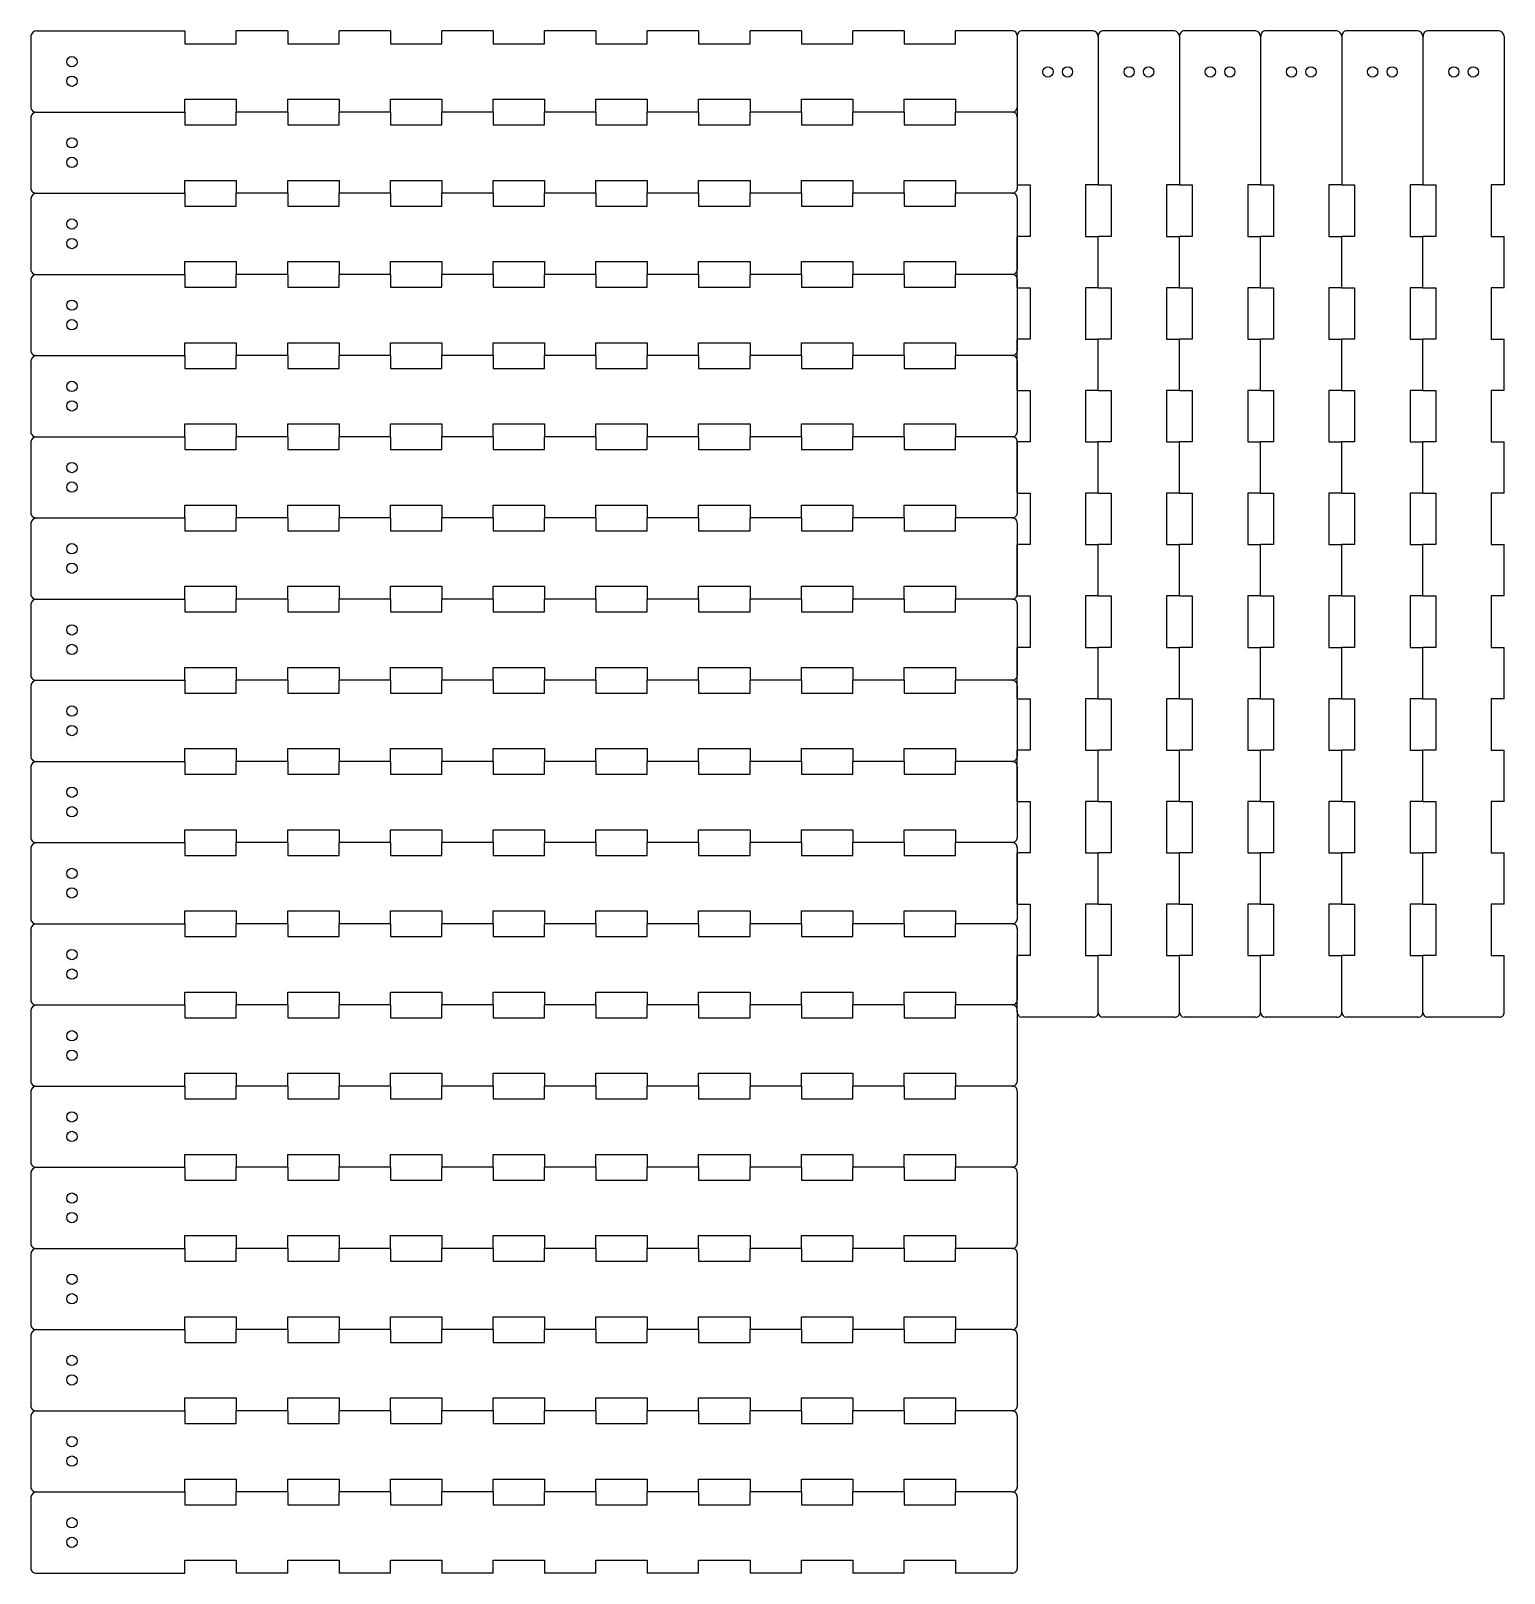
# Model space of a CAD drawing. Extents: x 0 to 287, y 0 to 300.
import ezdxf

# ---------------------------------------------------------------- set-up
doc = ezdxf.new("R2010")
doc.units = 0
doc.layers.add('20', color=178, linetype='CONTINUOUS')

msp = doc.modelspace()

# ---------------------------------------------------------------- linework, layer by layer
at = {"layer": '20'}
for p, q in [((0, 299.2), (0, 285.4)), ((1.1, 300.2), (30, 300.2)), ((1.1, 300.2), (30, 300.2)), ((30, 300.2), (30, 297.7)), ((30, 297.7), (40, 297.7)), ((40, 297.7), (40, 300.2)), ((50, 300.2), (40, 300.2)), ((50, 300.2), (40, 300.2)), ((50, 300.2), (50, 297.7)), ((50, 297.7), (60, 297.7)), ((60, 297.7), (60, 300.2)), ((70, 300.2), (60, 300.2)), ((70, 300.2), (60, 300.2)), ((70, 300.2), (70, 297.7)), ((70, 297.7), (80, 297.7)), ((80, 297.7), (80, 300.2)), ((90, 300.2), (80, 300.2)), ((90, 300.2), (80, 300.2)), ((90, 300.2), (90, 297.7)), ((90, 297.7), (100, 297.7)), ((100, 297.7), (100, 300.2)), ((110, 300.2), (100, 300.2)), ((110, 300.2), (100, 300.2)), ((110, 300.2), (110, 297.7)), ((110, 297.7), (120, 297.7)), ((120, 297.7), (120, 300.2)), ((130, 300.2), (120, 300.2)), ((130, 300.2), (120, 300.2)), ((130, 300.2), (130, 297.7)), ((130, 297.7), (140, 297.7)), ((140, 297.7), (140, 300.2)), ((150, 300.2), (140, 300.2)), ((150, 300.2), (140, 300.2)), ((150, 300.2), (150, 297.7)), ((150, 297.7), (160, 297.7)), ((160, 297.7), (160, 300.2)), ((170, 300.2), (160, 300.2)), ((170, 300.2), (160, 300.2)), ((170, 300.2), (170, 297.7)), ((170, 297.7), (180, 297.7)), ((180, 297.7), (180, 300.2)), ((191, 300.2), (180, 300.2)), ((191, 300.2), (180, 300.2)), ((192, 299.2), (192, 285.3)), ((192, 299.1), (192, 270.2)), ((206.8, 300.2), (193, 300.2)), ((207.8, 299.1), (207.8, 270.2)), ((207.8, 299.1), (207.8, 270.2)), ((222.6, 300.2), (208.8, 300.2)), ((223.6, 299.1), (223.6, 270.2)), ((223.6, 299.1), (223.6, 270.2)), ((238.4, 300.2), (224.6, 300.2)), ((239.4, 299.1), (239.4, 270.2)), ((239.4, 299.1), (239.4, 270.2)), ((254.2, 300.2), (240.4, 300.2)), ((255.2, 299.1), (255.2, 270.2)), ((255.2, 299.1), (255.2, 270.2)), ((270, 300.2), (256.2, 300.2)), ((271, 299.1), (271, 270.2)), ((271, 299.1), (271, 270.2)), ((285.8, 300.2), (272, 300.2)), ((286.8, 299.1), (286.8, 270.2)), ((286.8, 299.1), (286.8, 270.2)), ((30, 284.4), (30, 286.9)), ((30, 286.9), (40, 286.9)), ((40, 286.9), (40, 284.4)), ((50, 284.4), (50, 286.9)), ((50, 286.9), (60, 286.9)), ((60, 286.9), (60, 284.4)), ((70, 284.4), (70, 286.9)), ((70, 286.9), (80, 286.9)), ((80, 286.9), (80, 284.4)), ((90, 284.4), (90, 286.9)), ((90, 286.9), (100, 286.9)), ((100, 286.9), (100, 284.4)), ((110, 284.4), (110, 286.9)), ((110, 286.9), (120, 286.9)), ((120, 286.9), (120, 284.4)), ((130, 284.4), (130, 286.9)), ((130, 286.9), (140, 286.9)), ((140, 286.9), (140, 284.4)), ((150, 284.4), (150, 286.9)), ((150, 286.9), (160, 286.9)), ((160, 286.9), (160, 284.4)), ((170, 284.4), (170, 286.9)), ((170, 286.9), (180, 286.9)), ((180, 286.9), (180, 284.4)), ((0, 283.4), (0, 269.6)), ((1.1, 284.4), (30, 284.4)), ((1.1, 284.4), (30, 284.4)), ((30, 284.4), (30, 281.9)), ((40, 281.9), (40, 284.4)), ((50, 284.4), (40, 284.4)), ((50, 284.4), (40, 284.4)), ((50, 284.4), (50, 281.9)), ((60, 281.9), (60, 284.4)), ((70, 284.4), (60, 284.4)), ((70, 284.4), (60, 284.4)), ((70, 284.4), (70, 281.9)), ((80, 281.9), (80, 284.4)), ((90, 284.4), (80, 284.4)), ((90, 284.4), (80, 284.4)), ((90, 284.4), (90, 281.9)), ((100, 281.9), (100, 284.4)), ((110, 284.4), (100, 284.4)), ((110, 284.4), (100, 284.4)), ((110, 284.4), (110, 281.9)), ((120, 281.9), (120, 284.4)), ((130, 284.4), (120, 284.4)), ((130, 284.4), (120, 284.4)), ((130, 284.4), (130, 281.9)), ((140, 281.9), (140, 284.4)), ((150, 284.4), (140, 284.4)), ((150, 284.4), (140, 284.4)), ((150, 284.4), (150, 281.9)), ((160, 281.9), (160, 284.4)), ((170, 284.4), (160, 284.4)), ((170, 284.4), (160, 284.4)), ((170, 284.4), (170, 281.9)), ((180, 281.9), (180, 284.4)), ((191, 284.4), (180, 284.4)), ((191, 284.4), (180, 284.4)), ((192, 283.4), (192, 269.5)), ((30, 281.9), (40, 281.9)), ((50, 281.9), (60, 281.9)), ((70, 281.9), (80, 281.9)), ((90, 281.9), (100, 281.9)), ((110, 281.9), (120, 281.9)), ((130, 281.9), (140, 281.9)), ((150, 281.9), (160, 281.9)), ((170, 281.9), (180, 281.9)), ((30, 268.6), (30, 271.1)), ((30, 271.1), (40, 271.1)), ((40, 271.1), (40, 268.6)), ((50, 268.6), (50, 271.1)), ((50, 271.1), (60, 271.1)), ((60, 271.1), (60, 268.6)), ((70, 268.6), (70, 271.1)), ((70, 271.1), (80, 271.1)), ((80, 271.1), (80, 268.6)), ((90, 268.6), (90, 271.1)), ((90, 271.1), (100, 271.1)), ((100, 271.1), (100, 268.6)), ((110, 268.6), (110, 271.1)), ((110, 271.1), (120, 271.1)), ((120, 271.1), (120, 268.6)), ((130, 268.6), (130, 271.1)), ((130, 271.1), (140, 271.1)), ((140, 271.1), (140, 268.6)), ((150, 268.6), (150, 271.1)), ((150, 271.1), (160, 271.1)), ((160, 271.1), (160, 268.6)), ((170, 268.6), (170, 271.1)), ((170, 271.1), (180, 271.1)), ((180, 271.1), (180, 268.6)), ((192, 270.2), (194.5, 270.2)), ((194.5, 270.2), (194.5, 260.2)), ((207.8, 270.2), (205.3, 270.2)), ((205.3, 270.2), (205.3, 260.2)), ((207.8, 270.2), (210.3, 270.2)), ((210.3, 270.2), (210.3, 260.2)), ((223.6, 270.2), (221.1, 270.2)), ((221.1, 270.2), (221.1, 260.2)), ((223.6, 270.2), (226.1, 270.2)), ((226.1, 270.2), (226.1, 260.2)), ((239.4, 270.2), (236.9, 270.2)), ((236.9, 270.2), (236.9, 260.2)), ((239.4, 270.2), (241.9, 270.2)), ((241.9, 270.2), (241.9, 260.2)), ((255.2, 270.2), (252.7, 270.2)), ((252.7, 270.2), (252.7, 260.2)), ((255.2, 270.2), (257.7, 270.2)), ((257.7, 270.2), (257.7, 260.2)), ((271, 270.2), (268.5, 270.2)), ((268.5, 270.2), (268.5, 260.2)), ((271, 270.2), (273.5, 270.2)), ((273.5, 270.2), (273.5, 260.2)), ((286.8, 270.2), (284.3, 270.2)), ((284.3, 270.2), (284.3, 260.2)), ((0, 267.6), (0, 253.8)), ((1.1, 268.6), (30, 268.6)), ((1.1, 268.6), (30, 268.6)), ((30, 268.6), (30, 266.1)), ((40, 266.1), (40, 268.6)), ((50, 268.6), (40, 268.6)), ((50, 268.6), (40, 268.6)), ((50, 268.6), (50, 266.1)), ((60, 266.1), (60, 268.6)), ((70, 268.6), (60, 268.6)), ((70, 268.6), (60, 268.6)), ((70, 268.6), (70, 266.1)), ((80, 266.1), (80, 268.6)), ((90, 268.6), (80, 268.6)), ((90, 268.6), (80, 268.6)), ((90, 268.6), (90, 266.1)), ((100, 266.1), (100, 268.6)), ((110, 268.6), (100, 268.6)), ((110, 268.6), (100, 268.6)), ((110, 268.6), (110, 266.1)), ((120, 266.1), (120, 268.6)), ((130, 268.6), (120, 268.6)), ((130, 268.6), (120, 268.6)), ((130, 268.6), (130, 266.1)), ((140, 266.1), (140, 268.6)), ((150, 268.6), (140, 268.6)), ((150, 268.6), (140, 268.6)), ((150, 268.6), (150, 266.1)), ((160, 266.1), (160, 268.6)), ((170, 268.6), (160, 268.6)), ((170, 268.6), (160, 268.6)), ((170, 268.6), (170, 266.1)), ((180, 266.1), (180, 268.6)), ((191, 268.6), (180, 268.6)), ((191, 268.6), (180, 268.6)), ((192, 267.6), (192, 253.7)), ((30, 266.1), (40, 266.1)), ((50, 266.1), (60, 266.1)), ((70, 266.1), (80, 266.1)), ((90, 266.1), (100, 266.1)), ((110, 266.1), (120, 266.1)), ((130, 266.1), (140, 266.1)), ((150, 266.1), (160, 266.1)), ((170, 266.1), (180, 266.1)), ((194.5, 260.2), (192, 260.2)), ((192, 250.2), (192, 260.2)), ((205.3, 260.2), (207.8, 260.2)), ((207.8, 250.2), (207.8, 260.2)), ((210.3, 260.2), (207.8, 260.2)), ((207.8, 250.2), (207.8, 260.2)), ((221.1, 260.2), (223.6, 260.2)), ((223.6, 250.2), (223.6, 260.2)), ((226.1, 260.2), (223.6, 260.2)), ((223.6, 250.2), (223.6, 260.2)), ((236.9, 260.2), (239.4, 260.2)), ((239.4, 250.2), (239.4, 260.2)), ((241.9, 260.2), (239.4, 260.2)), ((239.4, 250.2), (239.4, 260.2)), ((252.7, 260.2), (255.2, 260.2)), ((255.2, 250.2), (255.2, 260.2)), ((257.7, 260.2), (255.2, 260.2)), ((255.2, 250.2), (255.2, 260.2)), ((268.5, 260.2), (271, 260.2)), ((271, 250.2), (271, 260.2)), ((273.5, 260.2), (271, 260.2)), ((271, 250.2), (271, 260.2)), ((284.3, 260.2), (286.8, 260.2)), ((286.8, 250.2), (286.8, 260.2)), ((286.8, 250.2), (286.8, 260.2)), ((30, 252.8), (30, 255.3)), ((30, 255.3), (40, 255.3)), ((40, 255.3), (40, 252.8)), ((50, 252.8), (50, 255.3)), ((50, 255.3), (60, 255.3)), ((60, 255.3), (60, 252.8)), ((70, 252.8), (70, 255.3)), ((70, 255.3), (80, 255.3)), ((80, 255.3), (80, 252.8)), ((90, 252.8), (90, 255.3)), ((90, 255.3), (100, 255.3)), ((100, 255.3), (100, 252.8)), ((110, 252.8), (110, 255.3)), ((110, 255.3), (120, 255.3)), ((120, 255.3), (120, 252.8)), ((130, 252.8), (130, 255.3)), ((130, 255.3), (140, 255.3)), ((140, 255.3), (140, 252.8)), ((150, 252.8), (150, 255.3)), ((150, 255.3), (160, 255.3)), ((160, 255.3), (160, 252.8)), ((170, 252.8), (170, 255.3)), ((170, 255.3), (180, 255.3)), ((180, 255.3), (180, 252.8)), ((1.1, 252.8), (30, 252.8)), ((1.1, 252.8), (30, 252.8)), ((30, 252.8), (30, 250.3)), ((40, 250.3), (40, 252.8)), ((50, 252.8), (40, 252.8)), ((50, 252.8), (40, 252.8)), ((50, 252.8), (50, 250.3)), ((60, 250.3), (60, 252.8)), ((70, 252.8), (60, 252.8)), ((70, 252.8), (60, 252.8)), ((70, 252.8), (70, 250.3)), ((80, 250.3), (80, 252.8)), ((90, 252.8), (80, 252.8)), ((90, 252.8), (80, 252.8)), ((90, 252.8), (90, 250.3)), ((100, 250.3), (100, 252.8)), ((110, 252.8), (100, 252.8)), ((110, 252.8), (100, 252.8)), ((110, 252.8), (110, 250.3)), ((120, 250.3), (120, 252.8)), ((130, 252.8), (120, 252.8)), ((130, 252.8), (120, 252.8)), ((130, 252.8), (130, 250.3)), ((140, 250.3), (140, 252.8)), ((150, 252.8), (140, 252.8)), ((150, 252.8), (140, 252.8)), ((150, 252.8), (150, 250.3)), ((160, 250.3), (160, 252.8)), ((170, 252.8), (160, 252.8)), ((170, 252.8), (160, 252.8)), ((170, 252.8), (170, 250.3)), ((180, 250.3), (180, 252.8)), ((191, 252.8), (180, 252.8)), ((191, 252.8), (180, 252.8)), ((0, 251.8), (0, 238)), ((30, 250.3), (40, 250.3)), ((50, 250.3), (60, 250.3)), ((70, 250.3), (80, 250.3)), ((90, 250.3), (100, 250.3)), ((110, 250.3), (120, 250.3)), ((130, 250.3), (140, 250.3)), ((150, 250.3), (160, 250.3)), ((170, 250.3), (180, 250.3)), ((192, 251.8), (192, 237.9)), ((192, 250.2), (194.5, 250.2)), ((194.5, 250.2), (194.5, 240.2)), ((207.8, 250.2), (205.3, 250.2)), ((205.3, 250.2), (205.3, 240.2)), ((207.8, 250.2), (210.3, 250.2)), ((210.3, 250.2), (210.3, 240.2)), ((223.6, 250.2), (221.1, 250.2)), ((221.1, 250.2), (221.1, 240.2)), ((223.6, 250.2), (226.1, 250.2)), ((226.1, 250.2), (226.1, 240.2)), ((239.4, 250.2), (236.9, 250.2)), ((236.9, 250.2), (236.9, 240.2)), ((239.4, 250.2), (241.9, 250.2)), ((241.9, 250.2), (241.9, 240.2)), ((255.2, 250.2), (252.7, 250.2)), ((252.7, 250.2), (252.7, 240.2)), ((255.2, 250.2), (257.7, 250.2)), ((257.7, 250.2), (257.7, 240.2)), ((271, 250.2), (268.5, 250.2)), ((268.5, 250.2), (268.5, 240.2)), ((271, 250.2), (273.5, 250.2)), ((273.5, 250.2), (273.5, 240.2)), ((286.8, 250.2), (284.3, 250.2)), ((284.3, 250.2), (284.3, 240.2)), ((194.5, 240.2), (192, 240.2)), ((192, 230.2), (192, 240.2)), ((205.3, 240.2), (207.8, 240.2)), ((207.8, 230.2), (207.8, 240.2)), ((210.3, 240.2), (207.8, 240.2)), ((207.8, 230.2), (207.8, 240.2)), ((221.1, 240.2), (223.6, 240.2)), ((223.6, 230.2), (223.6, 240.2)), ((226.1, 240.2), (223.6, 240.2)), ((223.6, 230.2), (223.6, 240.2)), ((236.9, 240.2), (239.4, 240.2)), ((239.4, 230.2), (239.4, 240.2)), ((241.9, 240.2), (239.4, 240.2)), ((239.4, 230.2), (239.4, 240.2)), ((252.7, 240.2), (255.2, 240.2)), ((255.2, 230.2), (255.2, 240.2)), ((257.7, 240.2), (255.2, 240.2)), ((255.2, 230.2), (255.2, 240.2)), ((268.5, 240.2), (271, 240.2)), ((271, 230.2), (271, 240.2)), ((273.5, 240.2), (271, 240.2)), ((271, 230.2), (271, 240.2)), ((284.3, 240.2), (286.8, 240.2)), ((286.8, 230.2), (286.8, 240.2)), ((286.8, 230.2), (286.8, 240.2)), ((30, 237), (30, 239.5)), ((30, 239.5), (40, 239.5)), ((40, 239.5), (40, 237)), ((50, 237), (50, 239.5)), ((50, 239.5), (60, 239.5)), ((60, 239.5), (60, 237)), ((70, 237), (70, 239.5)), ((70, 239.5), (80, 239.5)), ((80, 239.5), (80, 237)), ((90, 237), (90, 239.5)), ((90, 239.5), (100, 239.5)), ((100, 239.5), (100, 237)), ((110, 237), (110, 239.5)), ((110, 239.5), (120, 239.5)), ((120, 239.5), (120, 237)), ((130, 237), (130, 239.5)), ((130, 239.5), (140, 239.5)), ((140, 239.5), (140, 237)), ((150, 237), (150, 239.5)), ((150, 239.5), (160, 239.5)), ((160, 239.5), (160, 237)), ((170, 237), (170, 239.5)), ((170, 239.5), (180, 239.5)), ((180, 239.5), (180, 237)), ((0, 236), (0, 222.2)), ((1.1, 237), (30, 237)), ((1.1, 237), (30, 237)), ((30, 237), (30, 234.5)), ((30, 234.5), (40, 234.5)), ((40, 234.5), (40, 237)), ((50, 237), (40, 237)), ((50, 237), (40, 237)), ((50, 237), (50, 234.5)), ((50, 234.5), (60, 234.5)), ((60, 234.5), (60, 237)), ((70, 237), (60, 237)), ((70, 237), (60, 237)), ((70, 237), (70, 234.5)), ((70, 234.5), (80, 234.5)), ((80, 234.5), (80, 237)), ((90, 237), (80, 237)), ((90, 237), (80, 237)), ((90, 237), (90, 234.5)), ((90, 234.5), (100, 234.5)), ((100, 234.5), (100, 237)), ((110, 237), (100, 237)), ((110, 237), (100, 237)), ((110, 237), (110, 234.5)), ((110, 234.5), (120, 234.5)), ((120, 234.5), (120, 237)), ((130, 237), (120, 237)), ((130, 237), (120, 237)), ((130, 237), (130, 234.5)), ((130, 234.5), (140, 234.5)), ((140, 234.5), (140, 237)), ((150, 237), (140, 237)), ((150, 237), (140, 237)), ((150, 237), (150, 234.5)), ((150, 234.5), (160, 234.5)), ((160, 234.5), (160, 237)), ((170, 237), (160, 237)), ((170, 237), (160, 237)), ((170, 237), (170, 234.5)), ((170, 234.5), (180, 234.5)), ((180, 234.5), (180, 237)), ((191, 237), (180, 237)), ((191, 237), (180, 237)), ((192, 236), (192, 222.1)), ((192, 230.2), (194.5, 230.2)), ((194.5, 230.2), (194.5, 220.2)), ((207.8, 230.2), (205.3, 230.2)), ((205.3, 230.2), (205.3, 220.2)), ((207.8, 230.2), (210.3, 230.2)), ((210.3, 230.2), (210.3, 220.2)), ((223.6, 230.2), (221.1, 230.2)), ((221.1, 230.2), (221.1, 220.2)), ((223.6, 230.2), (226.1, 230.2)), ((226.1, 230.2), (226.1, 220.2)), ((239.4, 230.2), (236.9, 230.2)), ((236.9, 230.2), (236.9, 220.2)), ((239.4, 230.2), (241.9, 230.2)), ((241.9, 230.2), (241.9, 220.2)), ((255.2, 230.2), (252.7, 230.2)), ((252.7, 230.2), (252.7, 220.2)), ((255.2, 230.2), (257.7, 230.2)), ((257.7, 230.2), (257.7, 220.2)), ((271, 230.2), (268.5, 230.2)), ((268.5, 230.2), (268.5, 220.2)), ((271, 230.2), (273.5, 230.2)), ((273.5, 230.2), (273.5, 220.2)), ((286.8, 230.2), (284.3, 230.2)), ((284.3, 230.2), (284.3, 220.2)), ((30, 221.2), (30, 223.7)), ((30, 223.7), (40, 223.7)), ((40, 223.7), (40, 221.2)), ((50, 221.2), (50, 223.7)), ((50, 223.7), (60, 223.7)), ((60, 223.7), (60, 221.2)), ((70, 221.2), (70, 223.7)), ((70, 223.7), (80, 223.7)), ((80, 223.7), (80, 221.2)), ((90, 221.2), (90, 223.7)), ((90, 223.7), (100, 223.7)), ((100, 223.7), (100, 221.2)), ((110, 221.2), (110, 223.7)), ((110, 223.7), (120, 223.7)), ((120, 223.7), (120, 221.2)), ((130, 221.2), (130, 223.7)), ((130, 223.7), (140, 223.7)), ((140, 223.7), (140, 221.2)), ((150, 221.2), (150, 223.7)), ((150, 223.7), (160, 223.7)), ((160, 223.7), (160, 221.2)), ((170, 221.2), (170, 223.7)), ((170, 223.7), (180, 223.7)), ((180, 223.7), (180, 221.2)), ((0, 220.2), (0, 206.4)), ((1.1, 221.2), (30, 221.2)), ((1.1, 221.2), (30, 221.2)), ((30, 221.2), (30, 218.7)), ((40, 218.7), (40, 221.2)), ((50, 221.2), (40, 221.2)), ((50, 221.2), (40, 221.2)), ((50, 221.2), (50, 218.7)), ((60, 218.7), (60, 221.2)), ((70, 221.2), (60, 221.2)), ((70, 221.2), (60, 221.2)), ((70, 221.2), (70, 218.7)), ((80, 218.7), (80, 221.2)), ((90, 221.2), (80, 221.2)), ((90, 221.2), (80, 221.2)), ((90, 221.2), (90, 218.7)), ((100, 218.7), (100, 221.2)), ((110, 221.2), (100, 221.2)), ((110, 221.2), (100, 221.2)), ((110, 221.2), (110, 218.7)), ((120, 218.7), (120, 221.2)), ((130, 221.2), (120, 221.2)), ((130, 221.2), (120, 221.2)), ((130, 221.2), (130, 218.7)), ((140, 218.7), (140, 221.2)), ((150, 221.2), (140, 221.2)), ((150, 221.2), (140, 221.2)), ((150, 221.2), (150, 218.7)), ((160, 218.7), (160, 221.2)), ((170, 221.2), (160, 221.2)), ((170, 221.2), (160, 221.2)), ((170, 221.2), (170, 218.7)), ((180, 218.7), (180, 221.2)), ((191, 221.2), (180, 221.2)), ((191, 221.2), (180, 221.2)), ((192, 220.2), (192, 206.3)), ((194.5, 220.2), (192, 220.2)), ((192, 210.2), (192, 220.2)), ((205.3, 220.2), (207.8, 220.2)), ((207.8, 210.2), (207.8, 220.2)), ((210.3, 220.2), (207.8, 220.2)), ((207.8, 210.2), (207.8, 220.2)), ((221.1, 220.2), (223.6, 220.2)), ((223.6, 210.2), (223.6, 220.2)), ((226.1, 220.2), (223.6, 220.2)), ((223.6, 210.2), (223.6, 220.2)), ((236.9, 220.2), (239.4, 220.2)), ((239.4, 210.2), (239.4, 220.2)), ((241.9, 220.2), (239.4, 220.2)), ((239.4, 210.2), (239.4, 220.2)), ((252.7, 220.2), (255.2, 220.2)), ((255.2, 210.2), (255.2, 220.2)), ((257.7, 220.2), (255.2, 220.2)), ((255.2, 210.2), (255.2, 220.2)), ((268.5, 220.2), (271, 220.2)), ((271, 210.2), (271, 220.2)), ((273.5, 220.2), (271, 220.2)), ((271, 210.2), (271, 220.2)), ((284.3, 220.2), (286.8, 220.2)), ((286.8, 210.2), (286.8, 220.2)), ((286.8, 210.2), (286.8, 220.2)), ((30, 218.7), (40, 218.7)), ((50, 218.7), (60, 218.7)), ((70, 218.7), (80, 218.7)), ((90, 218.7), (100, 218.7)), ((110, 218.7), (120, 218.7)), ((130, 218.7), (140, 218.7)), ((150, 218.7), (160, 218.7)), ((170, 218.7), (180, 218.7)), ((192, 210.2), (194.5, 210.2)), ((194.5, 210.2), (194.5, 200.2)), ((207.8, 210.2), (205.3, 210.2)), ((205.3, 210.2), (205.3, 200.2)), ((207.8, 210.2), (210.3, 210.2)), ((210.3, 210.2), (210.3, 200.2)), ((223.6, 210.2), (221.1, 210.2)), ((221.1, 210.2), (221.1, 200.2)), ((223.6, 210.2), (226.1, 210.2)), ((226.1, 210.2), (226.1, 200.2)), ((239.4, 210.2), (236.9, 210.2)), ((236.9, 210.2), (236.9, 200.2)), ((239.4, 210.2), (241.9, 210.2)), ((241.9, 210.2), (241.9, 200.2)), ((255.2, 210.2), (252.7, 210.2)), ((252.7, 210.2), (252.7, 200.2)), ((255.2, 210.2), (257.7, 210.2)), ((257.7, 210.2), (257.7, 200.2)), ((271, 210.2), (268.5, 210.2)), ((268.5, 210.2), (268.5, 200.2)), ((271, 210.2), (273.5, 210.2)), ((273.5, 210.2), (273.5, 200.2)), ((286.8, 210.2), (284.3, 210.2)), ((284.3, 210.2), (284.3, 200.2)), ((30, 205.4), (30, 207.9)), ((30, 207.9), (40, 207.9)), ((40, 207.9), (40, 205.4)), ((50, 205.4), (50, 207.9)), ((50, 207.9), (60, 207.9)), ((60, 207.9), (60, 205.4)), ((70, 205.4), (70, 207.9)), ((70, 207.9), (80, 207.9)), ((80, 207.9), (80, 205.4)), ((90, 205.4), (90, 207.9)), ((90, 207.9), (100, 207.9)), ((100, 207.9), (100, 205.4)), ((110, 205.4), (110, 207.9)), ((110, 207.9), (120, 207.9)), ((120, 207.9), (120, 205.4)), ((130, 205.4), (130, 207.9)), ((130, 207.9), (140, 207.9)), ((140, 207.9), (140, 205.4)), ((150, 205.4), (150, 207.9)), ((150, 207.9), (160, 207.9)), ((160, 207.9), (160, 205.4)), ((170, 205.4), (170, 207.9)), ((170, 207.9), (180, 207.9)), ((180, 207.9), (180, 205.4)), ((0, 204.4), (0, 190.6)), ((1.1, 205.4), (30, 205.4)), ((1.1, 205.4), (30, 205.4)), ((30, 205.4), (30, 202.9)), ((40, 202.9), (40, 205.4)), ((50, 205.4), (40, 205.4)), ((50, 205.4), (40, 205.4)), ((50, 205.4), (50, 202.9)), ((60, 202.9), (60, 205.4)), ((70, 205.4), (60, 205.4)), ((70, 205.4), (60, 205.4)), ((70, 205.4), (70, 202.9)), ((80, 202.9), (80, 205.4)), ((90, 205.4), (80, 205.4)), ((90, 205.4), (80, 205.4)), ((90, 205.4), (90, 202.9)), ((100, 202.9), (100, 205.4)), ((110, 205.4), (100, 205.4)), ((110, 205.4), (100, 205.4)), ((110, 205.4), (110, 202.9)), ((120, 202.9), (120, 205.4)), ((130, 205.4), (120, 205.4)), ((130, 205.4), (120, 205.4)), ((130, 205.4), (130, 202.9)), ((140, 202.9), (140, 205.4)), ((150, 205.4), (140, 205.4)), ((150, 205.4), (140, 205.4)), ((150, 205.4), (150, 202.9)), ((160, 202.9), (160, 205.4)), ((170, 205.4), (160, 205.4)), ((170, 205.4), (160, 205.4)), ((170, 205.4), (170, 202.9)), ((180, 202.9), (180, 205.4)), ((191, 205.4), (180, 205.4)), ((191, 205.4), (180, 205.4)), ((192, 204.4), (192, 190.5)), ((30, 202.9), (40, 202.9)), ((50, 202.9), (60, 202.9)), ((70, 202.9), (80, 202.9)), ((90, 202.9), (100, 202.9)), ((110, 202.9), (120, 202.9)), ((130, 202.9), (140, 202.9)), ((150, 202.9), (160, 202.9)), ((170, 202.9), (180, 202.9)), ((194.5, 200.2), (192, 200.2)), ((192, 190.2), (192, 200.2)), ((205.3, 200.2), (207.8, 200.2)), ((207.8, 190.2), (207.8, 200.2)), ((210.3, 200.2), (207.8, 200.2)), ((207.8, 190.2), (207.8, 200.2)), ((221.1, 200.2), (223.6, 200.2)), ((223.6, 190.2), (223.6, 200.2)), ((226.1, 200.2), (223.6, 200.2)), ((223.6, 190.2), (223.6, 200.2)), ((236.9, 200.2), (239.4, 200.2)), ((239.4, 190.2), (239.4, 200.2)), ((241.9, 200.2), (239.4, 200.2)), ((239.4, 190.2), (239.4, 200.2)), ((252.7, 200.2), (255.2, 200.2)), ((255.2, 190.2), (255.2, 200.2)), ((257.7, 200.2), (255.2, 200.2)), ((255.2, 190.2), (255.2, 200.2)), ((268.5, 200.2), (271, 200.2)), ((271, 190.2), (271, 200.2)), ((273.5, 200.2), (271, 200.2)), ((271, 190.2), (271, 200.2)), ((284.3, 200.2), (286.8, 200.2)), ((286.8, 190.2), (286.8, 200.2)), ((286.8, 190.2), (286.8, 200.2)), ((1.1, 189.6), (30, 189.6)), ((1.1, 189.6), (30, 189.6)), ((30, 189.6), (30, 192.1)), ((30, 192.1), (40, 192.1)), ((30, 189.6), (30, 187.1)), ((40, 192.1), (40, 189.6)), ((40, 187.1), (40, 189.6)), ((50, 189.6), (40, 189.6)), ((50, 189.6), (40, 189.6)), ((50, 189.6), (50, 192.1)), ((50, 192.1), (60, 192.1)), ((50, 189.6), (50, 187.1)), ((60, 192.1), (60, 189.6)), ((60, 187.1), (60, 189.6)), ((70, 189.6), (60, 189.6)), ((70, 189.6), (60, 189.6)), ((70, 189.6), (70, 192.1)), ((70, 192.1), (80, 192.1)), ((70, 189.6), (70, 187.1)), ((80, 192.1), (80, 189.6)), ((80, 187.1), (80, 189.6)), ((90, 189.6), (80, 189.6)), ((90, 189.6), (80, 189.6)), ((90, 189.6), (90, 192.1)), ((90, 192.1), (100, 192.1)), ((90, 189.6), (90, 187.1)), ((100, 192.1), (100, 189.6)), ((100, 187.1), (100, 189.6)), ((110, 189.6), (100, 189.6)), ((110, 189.6), (100, 189.6)), ((110, 189.6), (110, 192.1)), ((110, 192.1), (120, 192.1)), ((110, 189.6), (110, 187.1)), ((120, 192.1), (120, 189.6)), ((120, 187.1), (120, 189.6)), ((130, 189.6), (120, 189.6)), ((130, 189.6), (120, 189.6)), ((130, 189.6), (130, 192.1)), ((130, 192.1), (140, 192.1)), ((130, 189.6), (130, 187.1)), ((140, 192.1), (140, 189.6)), ((140, 187.1), (140, 189.6)), ((150, 189.6), (140, 189.6)), ((150, 189.6), (140, 189.6)), ((150, 189.6), (150, 192.1)), ((150, 192.1), (160, 192.1)), ((150, 189.6), (150, 187.1)), ((160, 192.1), (160, 189.6)), ((160, 187.1), (160, 189.6)), ((170, 189.6), (160, 189.6)), ((170, 189.6), (160, 189.6)), ((170, 189.6), (170, 192.1)), ((170, 192.1), (180, 192.1)), ((170, 189.6), (170, 187.1)), ((180, 192.1), (180, 189.6)), ((180, 187.1), (180, 189.6)), ((191, 189.6), (180, 189.6)), ((191, 189.6), (180, 189.6)), ((192, 190.2), (194.5, 190.2)), ((194.5, 190.2), (194.5, 180.2)), ((207.8, 190.2), (205.3, 190.2)), ((205.3, 190.2), (205.3, 180.2)), ((207.8, 190.2), (210.3, 190.2)), ((210.3, 190.2), (210.3, 180.2)), ((223.6, 190.2), (221.1, 190.2)), ((221.1, 190.2), (221.1, 180.2)), ((223.6, 190.2), (226.1, 190.2)), ((226.1, 190.2), (226.1, 180.2)), ((239.4, 190.2), (236.9, 190.2)), ((236.9, 190.2), (236.9, 180.2)), ((239.4, 190.2), (241.9, 190.2)), ((241.9, 190.2), (241.9, 180.2)), ((255.2, 190.2), (252.7, 190.2)), ((252.7, 190.2), (252.7, 180.2)), ((255.2, 190.2), (257.7, 190.2)), ((257.7, 190.2), (257.7, 180.2)), ((271, 190.2), (268.5, 190.2)), ((268.5, 190.2), (268.5, 180.2)), ((271, 190.2), (273.5, 190.2)), ((273.5, 190.2), (273.5, 180.2)), ((286.8, 190.2), (284.3, 190.2)), ((284.3, 190.2), (284.3, 180.2)), ((0, 188.6), (0, 174.8)), ((30, 187.1), (40, 187.1)), ((50, 187.1), (60, 187.1)), ((70, 187.1), (80, 187.1)), ((90, 187.1), (100, 187.1)), ((110, 187.1), (120, 187.1)), ((130, 187.1), (140, 187.1)), ((150, 187.1), (160, 187.1)), ((170, 187.1), (180, 187.1)), ((192, 188.6), (192, 174.7)), ((194.5, 180.2), (192, 180.2)), ((192, 170.2), (192, 180.2)), ((205.3, 180.2), (207.8, 180.2)), ((207.8, 170.2), (207.8, 180.2)), ((210.3, 180.2), (207.8, 180.2)), ((207.8, 170.2), (207.8, 180.2)), ((221.1, 180.2), (223.6, 180.2)), ((223.6, 170.2), (223.6, 180.2)), ((226.1, 180.2), (223.6, 180.2)), ((223.6, 170.2), (223.6, 180.2)), ((236.9, 180.2), (239.4, 180.2)), ((239.4, 170.2), (239.4, 180.2)), ((241.9, 180.2), (239.4, 180.2)), ((239.4, 170.2), (239.4, 180.2)), ((252.7, 180.2), (255.2, 180.2)), ((255.2, 170.2), (255.2, 180.2)), ((257.7, 180.2), (255.2, 180.2)), ((255.2, 170.2), (255.2, 180.2)), ((268.5, 180.2), (271, 180.2)), ((271, 170.2), (271, 180.2)), ((273.5, 180.2), (271, 180.2)), ((271, 170.2), (271, 180.2)), ((284.3, 180.2), (286.8, 180.2)), ((286.8, 170.2), (286.8, 180.2)), ((286.8, 170.2), (286.8, 180.2)), ((30, 173.8), (30, 176.3)), ((30, 176.3), (40, 176.3)), ((40, 176.3), (40, 173.8)), ((50, 173.8), (50, 176.3)), ((50, 176.3), (60, 176.3)), ((60, 176.3), (60, 173.8)), ((70, 173.8), (70, 176.3)), ((70, 176.3), (80, 176.3)), ((80, 176.3), (80, 173.8)), ((90, 173.8), (90, 176.3)), ((90, 176.3), (100, 176.3)), ((100, 176.3), (100, 173.8)), ((110, 173.8), (110, 176.3)), ((110, 176.3), (120, 176.3)), ((120, 176.3), (120, 173.8)), ((130, 173.8), (130, 176.3)), ((130, 176.3), (140, 176.3)), ((140, 176.3), (140, 173.8)), ((150, 173.8), (150, 176.3)), ((150, 176.3), (160, 176.3)), ((160, 176.3), (160, 173.8)), ((170, 173.8), (170, 176.3)), ((170, 176.3), (180, 176.3)), ((180, 176.3), (180, 173.8)), ((0, 172.8), (0, 159)), ((1.1, 173.8), (30, 173.8)), ((1.1, 173.8), (30, 173.8)), ((30, 173.8), (30, 171.3)), ((30, 171.3), (40, 171.3)), ((40, 171.3), (40, 173.8)), ((50, 173.8), (40, 173.8)), ((50, 173.8), (40, 173.8)), ((50, 173.8), (50, 171.3)), ((50, 171.3), (60, 171.3)), ((60, 171.3), (60, 173.8)), ((70, 173.8), (60, 173.8)), ((70, 173.8), (60, 173.8)), ((70, 173.8), (70, 171.3)), ((70, 171.3), (80, 171.3)), ((80, 171.3), (80, 173.8)), ((90, 173.8), (80, 173.8)), ((90, 173.8), (80, 173.8)), ((90, 173.8), (90, 171.3)), ((90, 171.3), (100, 171.3)), ((100, 171.3), (100, 173.8)), ((110, 173.8), (100, 173.8)), ((110, 173.8), (100, 173.8)), ((110, 173.8), (110, 171.3)), ((110, 171.3), (120, 171.3)), ((120, 171.3), (120, 173.8)), ((130, 173.8), (120, 173.8)), ((130, 173.8), (120, 173.8)), ((130, 173.8), (130, 171.3)), ((130, 171.3), (140, 171.3)), ((140, 171.3), (140, 173.8)), ((150, 173.8), (140, 173.8)), ((150, 173.8), (140, 173.8)), ((150, 173.8), (150, 171.3)), ((150, 171.3), (160, 171.3)), ((160, 171.3), (160, 173.8)), ((170, 173.8), (160, 173.8)), ((170, 173.8), (160, 173.8)), ((170, 173.8), (170, 171.3)), ((170, 171.3), (180, 171.3)), ((180, 171.3), (180, 173.8)), ((191, 173.8), (180, 173.8)), ((191, 173.8), (180, 173.8)), ((192, 172.8), (192, 158.9)), ((192, 170.2), (194.5, 170.2)), ((194.5, 170.2), (194.5, 160.2)), ((207.8, 170.2), (205.3, 170.2)), ((205.3, 170.2), (205.3, 160.2)), ((207.8, 170.2), (210.3, 170.2)), ((210.3, 170.2), (210.3, 160.2)), ((223.6, 170.2), (221.1, 170.2)), ((221.1, 170.2), (221.1, 160.2)), ((223.6, 170.2), (226.1, 170.2)), ((226.1, 170.2), (226.1, 160.2)), ((239.4, 170.2), (236.9, 170.2)), ((236.9, 170.2), (236.9, 160.2)), ((239.4, 170.2), (241.9, 170.2)), ((241.9, 170.2), (241.9, 160.2)), ((255.2, 170.2), (252.7, 170.2)), ((252.7, 170.2), (252.7, 160.2)), ((255.2, 170.2), (257.7, 170.2)), ((257.7, 170.2), (257.7, 160.2)), ((271, 170.2), (268.5, 170.2)), ((268.5, 170.2), (268.5, 160.2)), ((271, 170.2), (273.5, 170.2)), ((273.5, 170.2), (273.5, 160.2)), ((286.8, 170.2), (284.3, 170.2)), ((284.3, 170.2), (284.3, 160.2)), ((30, 158), (30, 160.5)), ((30, 160.5), (40, 160.5)), ((40, 160.5), (40, 158)), ((50, 158), (50, 160.5)), ((50, 160.5), (60, 160.5)), ((60, 160.5), (60, 158)), ((70, 158), (70, 160.5)), ((70, 160.5), (80, 160.5)), ((80, 160.5), (80, 158)), ((90, 158), (90, 160.5)), ((90, 160.5), (100, 160.5)), ((100, 160.5), (100, 158)), ((110, 158), (110, 160.5)), ((110, 160.5), (120, 160.5)), ((120, 160.5), (120, 158)), ((130, 158), (130, 160.5)), ((130, 160.5), (140, 160.5)), ((140, 160.5), (140, 158)), ((150, 158), (150, 160.5)), ((150, 160.5), (160, 160.5)), ((160, 160.5), (160, 158)), ((170, 158), (170, 160.5)), ((170, 160.5), (180, 160.5)), ((180, 160.5), (180, 158)), ((194.5, 160.2), (192, 160.2)), ((192, 150.2), (192, 160.2)), ((205.3, 160.2), (207.8, 160.2)), ((207.8, 150.2), (207.8, 160.2)), ((210.3, 160.2), (207.8, 160.2)), ((207.8, 150.2), (207.8, 160.2)), ((221.1, 160.2), (223.6, 160.2)), ((223.6, 150.2), (223.6, 160.2)), ((226.1, 160.2), (223.6, 160.2)), ((223.6, 150.2), (223.6, 160.2)), ((236.9, 160.2), (239.4, 160.2)), ((239.4, 150.2), (239.4, 160.2)), ((241.9, 160.2), (239.4, 160.2)), ((239.4, 150.2), (239.4, 160.2)), ((252.7, 160.2), (255.2, 160.2)), ((255.2, 150.2), (255.2, 160.2)), ((257.7, 160.2), (255.2, 160.2)), ((255.2, 150.2), (255.2, 160.2)), ((268.5, 160.2), (271, 160.2)), ((271, 150.2), (271, 160.2)), ((273.5, 160.2), (271, 160.2)), ((271, 150.2), (271, 160.2)), ((284.3, 160.2), (286.8, 160.2)), ((286.8, 150.2), (286.8, 160.2)), ((286.8, 150.2), (286.8, 160.2)), ((0, 157), (0, 143.2)), ((1.1, 158), (30, 158)), ((1.1, 158), (30, 158)), ((30, 158), (30, 155.5)), ((40, 155.5), (40, 158)), ((50, 158), (40, 158)), ((50, 158), (40, 158)), ((50, 158), (50, 155.5)), ((60, 155.5), (60, 158)), ((70, 158), (60, 158)), ((70, 158), (60, 158)), ((70, 158), (70, 155.5)), ((80, 155.5), (80, 158)), ((90, 158), (80, 158)), ((90, 158), (80, 158)), ((90, 158), (90, 155.5)), ((100, 155.5), (100, 158)), ((110, 158), (100, 158)), ((110, 158), (100, 158)), ((110, 158), (110, 155.5)), ((120, 155.5), (120, 158)), ((130, 158), (120, 158)), ((130, 158), (120, 158)), ((130, 158), (130, 155.5)), ((140, 155.5), (140, 158)), ((150, 158), (140, 158)), ((150, 158), (140, 158)), ((150, 158), (150, 155.5)), ((160, 155.5), (160, 158)), ((170, 158), (160, 158)), ((170, 158), (160, 158)), ((170, 158), (170, 155.5)), ((180, 155.5), (180, 158)), ((191, 158), (180, 158)), ((191, 158), (180, 158)), ((192, 157), (192, 143.1)), ((30, 155.5), (40, 155.5)), ((50, 155.5), (60, 155.5)), ((70, 155.5), (80, 155.5)), ((90, 155.5), (100, 155.5)), ((110, 155.5), (120, 155.5)), ((130, 155.5), (140, 155.5)), ((150, 155.5), (160, 155.5)), ((170, 155.5), (180, 155.5)), ((192, 150.2), (194.5, 150.2)), ((194.5, 150.2), (194.5, 140.2)), ((207.8, 150.2), (205.3, 150.2)), ((205.3, 150.2), (205.3, 140.2)), ((207.8, 150.2), (210.3, 150.2)), ((210.3, 150.2), (210.3, 140.2)), ((223.6, 150.2), (221.1, 150.2)), ((221.1, 150.2), (221.1, 140.2)), ((223.6, 150.2), (226.1, 150.2)), ((226.1, 150.2), (226.1, 140.2)), ((239.4, 150.2), (236.9, 150.2)), ((236.9, 150.2), (236.9, 140.2)), ((239.4, 150.2), (241.9, 150.2)), ((241.9, 150.2), (241.9, 140.2)), ((255.2, 150.2), (252.7, 150.2)), ((252.7, 150.2), (252.7, 140.2)), ((255.2, 150.2), (257.7, 150.2)), ((257.7, 150.2), (257.7, 140.2)), ((271, 150.2), (268.5, 150.2)), ((268.5, 150.2), (268.5, 140.2)), ((271, 150.2), (273.5, 150.2)), ((273.5, 150.2), (273.5, 140.2)), ((286.8, 150.2), (284.3, 150.2)), ((284.3, 150.2), (284.3, 140.2)), ((30, 142.2), (30, 144.7)), ((30, 144.7), (40, 144.7)), ((40, 144.7), (40, 142.2)), ((50, 142.2), (50, 144.7)), ((50, 144.7), (60, 144.7)), ((60, 144.7), (60, 142.2)), ((70, 142.2), (70, 144.7)), ((70, 144.7), (80, 144.7)), ((80, 144.7), (80, 142.2)), ((90, 142.2), (90, 144.7)), ((90, 144.7), (100, 144.7)), ((100, 144.7), (100, 142.2)), ((110, 142.2), (110, 144.7)), ((110, 144.7), (120, 144.7)), ((120, 144.7), (120, 142.2)), ((130, 142.2), (130, 144.7)), ((130, 144.7), (140, 144.7)), ((140, 144.7), (140, 142.2)), ((150, 142.2), (150, 144.7)), ((150, 144.7), (160, 144.7)), ((160, 144.7), (160, 142.2)), ((170, 142.2), (170, 144.7)), ((170, 144.7), (180, 144.7)), ((180, 144.7), (180, 142.2)), ((0, 141.2), (0, 127.4)), ((1.1, 142.2), (30, 142.2)), ((1.1, 142.2), (30, 142.2)), ((30, 142.2), (30, 139.7)), ((40, 139.7), (40, 142.2)), ((50, 142.2), (40, 142.2)), ((50, 142.2), (40, 142.2)), ((50, 142.2), (50, 139.7)), ((60, 139.7), (60, 142.2)), ((70, 142.2), (60, 142.2)), ((70, 142.2), (60, 142.2)), ((70, 142.2), (70, 139.7)), ((80, 139.7), (80, 142.2)), ((90, 142.2), (80, 142.2)), ((90, 142.2), (80, 142.2)), ((90, 142.2), (90, 139.7)), ((100, 139.7), (100, 142.2)), ((110, 142.2), (100, 142.2)), ((110, 142.2), (100, 142.2)), ((110, 142.2), (110, 139.7)), ((120, 139.7), (120, 142.2)), ((130, 142.2), (120, 142.2)), ((130, 142.2), (120, 142.2)), ((130, 142.2), (130, 139.7)), ((140, 139.7), (140, 142.2)), ((150, 142.2), (140, 142.2)), ((150, 142.2), (140, 142.2)), ((150, 142.2), (150, 139.7)), ((160, 139.7), (160, 142.2)), ((170, 142.2), (160, 142.2)), ((170, 142.2), (160, 142.2)), ((170, 142.2), (170, 139.7)), ((180, 139.7), (180, 142.2)), ((191, 142.2), (180, 142.2)), ((191, 142.2), (180, 142.2)), ((192, 141.2), (192, 127.3)), ((30, 139.7), (40, 139.7)), ((50, 139.7), (60, 139.7)), ((70, 139.7), (80, 139.7)), ((90, 139.7), (100, 139.7)), ((110, 139.7), (120, 139.7)), ((130, 139.7), (140, 139.7)), ((150, 139.7), (160, 139.7)), ((170, 139.7), (180, 139.7)), ((194.5, 140.2), (192, 140.2)), ((192, 130.2), (192, 140.2)), ((205.3, 140.2), (207.8, 140.2)), ((207.8, 130.2), (207.8, 140.2)), ((210.3, 140.2), (207.8, 140.2)), ((207.8, 130.2), (207.8, 140.2)), ((221.1, 140.2), (223.6, 140.2)), ((223.6, 130.2), (223.6, 140.2)), ((226.1, 140.2), (223.6, 140.2)), ((223.6, 130.2), (223.6, 140.2)), ((236.9, 140.2), (239.4, 140.2)), ((239.4, 130.2), (239.4, 140.2)), ((241.9, 140.2), (239.4, 140.2)), ((239.4, 130.2), (239.4, 140.2)), ((252.7, 140.2), (255.2, 140.2)), ((255.2, 130.2), (255.2, 140.2)), ((257.7, 140.2), (255.2, 140.2)), ((255.2, 130.2), (255.2, 140.2)), ((268.5, 140.2), (271, 140.2)), ((271, 130.2), (271, 140.2)), ((273.5, 140.2), (271, 140.2)), ((271, 130.2), (271, 140.2)), ((284.3, 140.2), (286.8, 140.2)), ((286.8, 130.2), (286.8, 140.2)), ((286.8, 130.2), (286.8, 140.2)), ((192, 130.2), (194.5, 130.2)), ((194.5, 130.2), (194.5, 120.2)), ((207.8, 130.2), (205.3, 130.2)), ((205.3, 130.2), (205.3, 120.2)), ((207.8, 130.2), (210.3, 130.2)), ((210.3, 130.2), (210.3, 120.2)), ((223.6, 130.2), (221.1, 130.2)), ((221.1, 130.2), (221.1, 120.2)), ((223.6, 130.2), (226.1, 130.2)), ((226.1, 130.2), (226.1, 120.2)), ((239.4, 130.2), (236.9, 130.2)), ((236.9, 130.2), (236.9, 120.2)), ((239.4, 130.2), (241.9, 130.2)), ((241.9, 130.2), (241.9, 120.2)), ((255.2, 130.2), (252.7, 130.2)), ((252.7, 130.2), (252.7, 120.2)), ((255.2, 130.2), (257.7, 130.2)), ((257.7, 130.2), (257.7, 120.2)), ((271, 130.2), (268.5, 130.2)), ((268.5, 130.2), (268.5, 120.2)), ((271, 130.2), (273.5, 130.2)), ((273.5, 130.2), (273.5, 120.2)), ((286.8, 130.2), (284.3, 130.2)), ((284.3, 130.2), (284.3, 120.2)), ((1.1, 126.4), (30, 126.4)), ((1.1, 126.4), (30, 126.4)), ((30, 126.4), (30, 128.9)), ((30, 128.9), (40, 128.9)), ((30, 126.4), (30, 123.9)), ((40, 128.9), (40, 126.4)), ((40, 123.9), (40, 126.4)), ((50, 126.4), (40, 126.4)), ((50, 126.4), (40, 126.4)), ((50, 126.4), (50, 128.9)), ((50, 128.9), (60, 128.9)), ((50, 126.4), (50, 123.9)), ((60, 128.9), (60, 126.4)), ((60, 123.9), (60, 126.4)), ((70, 126.4), (60, 126.4)), ((70, 126.4), (60, 126.4)), ((70, 126.4), (70, 128.9)), ((70, 128.9), (80, 128.9)), ((70, 126.4), (70, 123.9)), ((80, 128.9), (80, 126.4)), ((80, 123.9), (80, 126.4)), ((90, 126.4), (80, 126.4)), ((90, 126.4), (80, 126.4)), ((90, 126.4), (90, 128.9)), ((90, 128.9), (100, 128.9)), ((90, 126.4), (90, 123.9)), ((100, 128.9), (100, 126.4)), ((100, 123.9), (100, 126.4)), ((110, 126.4), (100, 126.4)), ((110, 126.4), (100, 126.4)), ((110, 126.4), (110, 128.9)), ((110, 128.9), (120, 128.9)), ((110, 126.4), (110, 123.9)), ((120, 128.9), (120, 126.4)), ((120, 123.9), (120, 126.4)), ((130, 126.4), (120, 126.4)), ((130, 126.4), (120, 126.4)), ((130, 126.4), (130, 128.9)), ((130, 128.9), (140, 128.9)), ((130, 126.4), (130, 123.9)), ((140, 128.9), (140, 126.4)), ((140, 123.9), (140, 126.4)), ((150, 126.4), (140, 126.4)), ((150, 126.4), (140, 126.4)), ((150, 126.4), (150, 128.9)), ((150, 128.9), (160, 128.9)), ((150, 126.4), (150, 123.9)), ((160, 128.9), (160, 126.4)), ((160, 123.9), (160, 126.4)), ((170, 126.4), (160, 126.4)), ((170, 126.4), (160, 126.4)), ((170, 126.4), (170, 128.9)), ((170, 128.9), (180, 128.9)), ((170, 126.4), (170, 123.9)), ((180, 128.9), (180, 126.4)), ((180, 123.9), (180, 126.4)), ((191, 126.4), (180, 126.4)), ((191, 126.4), (180, 126.4)), ((0, 125.4), (0, 111.6)), ((30, 123.9), (40, 123.9)), ((50, 123.9), (60, 123.9)), ((70, 123.9), (80, 123.9)), ((90, 123.9), (100, 123.9)), ((110, 123.9), (120, 123.9)), ((130, 123.9), (140, 123.9)), ((150, 123.9), (160, 123.9)), ((170, 123.9), (180, 123.9)), ((192, 125.4), (192, 111.5)), ((194.5, 120.2), (192, 120.2)), ((192, 109.2), (192, 120.2)), ((205.3, 120.2), (207.8, 120.2)), ((207.8, 109.2), (207.8, 120.2)), ((210.3, 120.2), (207.8, 120.2)), ((207.8, 109.2), (207.8, 120.2)), ((221.1, 120.2), (223.6, 120.2)), ((223.6, 109.2), (223.6, 120.2)), ((226.1, 120.2), (223.6, 120.2)), ((223.6, 109.2), (223.6, 120.2)), ((236.9, 120.2), (239.4, 120.2)), ((239.4, 109.2), (239.4, 120.2)), ((241.9, 120.2), (239.4, 120.2)), ((239.4, 109.2), (239.4, 120.2)), ((252.7, 120.2), (255.2, 120.2)), ((255.2, 109.2), (255.2, 120.2)), ((257.7, 120.2), (255.2, 120.2)), ((255.2, 109.2), (255.2, 120.2)), ((268.5, 120.2), (271, 120.2)), ((271, 109.2), (271, 120.2)), ((273.5, 120.2), (271, 120.2)), ((271, 109.2), (271, 120.2)), ((284.3, 120.2), (286.8, 120.2)), ((286.8, 109.2), (286.8, 120.2)), ((286.8, 109.2), (286.8, 120.2)), ((30, 110.6), (30, 113.1)), ((30, 113.1), (40, 113.1)), ((40, 113.1), (40, 110.6)), ((50, 110.6), (50, 113.1)), ((50, 113.1), (60, 113.1)), ((60, 113.1), (60, 110.6)), ((70, 110.6), (70, 113.1)), ((70, 113.1), (80, 113.1)), ((80, 113.1), (80, 110.6)), ((90, 110.6), (90, 113.1)), ((90, 113.1), (100, 113.1)), ((100, 113.1), (100, 110.6)), ((110, 110.6), (110, 113.1)), ((110, 113.1), (120, 113.1)), ((120, 113.1), (120, 110.6)), ((130, 110.6), (130, 113.1)), ((130, 113.1), (140, 113.1)), ((140, 113.1), (140, 110.6)), ((150, 110.6), (150, 113.1)), ((150, 113.1), (160, 113.1)), ((160, 113.1), (160, 110.6)), ((170, 110.6), (170, 113.1)), ((170, 113.1), (180, 113.1)), ((180, 113.1), (180, 110.6)), ((0, 109.6), (0, 95.8)), ((1.1, 110.6), (30, 110.6)), ((1.1, 110.6), (30, 110.6)), ((30, 110.6), (30, 108.1)), ((30, 108.1), (40, 108.1)), ((40, 108.1), (40, 110.6)), ((50, 110.6), (40, 110.6)), ((50, 110.6), (40, 110.6)), ((50, 110.6), (50, 108.1)), ((50, 108.1), (60, 108.1)), ((60, 108.1), (60, 110.6)), ((70, 110.6), (60, 110.6)), ((70, 110.6), (60, 110.6)), ((70, 110.6), (70, 108.1)), ((70, 108.1), (80, 108.1)), ((80, 108.1), (80, 110.6)), ((90, 110.6), (80, 110.6)), ((90, 110.6), (80, 110.6)), ((90, 110.6), (90, 108.1)), ((90, 108.1), (100, 108.1)), ((100, 108.1), (100, 110.6)), ((110, 110.6), (100, 110.6)), ((110, 110.6), (100, 110.6)), ((110, 110.6), (110, 108.1)), ((110, 108.1), (120, 108.1)), ((120, 108.1), (120, 110.6)), ((130, 110.6), (120, 110.6)), ((130, 110.6), (120, 110.6)), ((130, 110.6), (130, 108.1)), ((130, 108.1), (140, 108.1)), ((140, 108.1), (140, 110.6)), ((150, 110.6), (140, 110.6)), ((150, 110.6), (140, 110.6)), ((150, 110.6), (150, 108.1)), ((150, 108.1), (160, 108.1)), ((160, 108.1), (160, 110.6)), ((170, 110.6), (160, 110.6)), ((170, 110.6), (160, 110.6)), ((170, 110.6), (170, 108.1)), ((170, 108.1), (180, 108.1)), ((180, 108.1), (180, 110.6)), ((191, 110.6), (180, 110.6)), ((191, 110.6), (180, 110.6)), ((192, 109.6), (192, 95.7)), ((206.8, 108.2), (192.9, 108.2)), ((222.6, 108.2), (208.7, 108.2)), ((238.4, 108.2), (224.5, 108.2)), ((254.2, 108.2), (240.3, 108.2)), ((270, 108.2), (256.1, 108.2)), ((285.8, 108.2), (271.9, 108.2)), ((30, 94.8), (30, 97.3)), ((30, 97.3), (40, 97.3)), ((40, 97.3), (40, 94.8)), ((50, 94.8), (50, 97.3)), ((50, 97.3), (60, 97.3)), ((60, 97.3), (60, 94.8)), ((70, 94.8), (70, 97.3)), ((70, 97.3), (80, 97.3)), ((80, 97.3), (80, 94.8)), ((90, 94.8), (90, 97.3)), ((90, 97.3), (100, 97.3)), ((100, 97.3), (100, 94.8)), ((110, 94.8), (110, 97.3)), ((110, 97.3), (120, 97.3)), ((120, 97.3), (120, 94.8)), ((130, 94.8), (130, 97.3)), ((130, 97.3), (140, 97.3)), ((140, 97.3), (140, 94.8)), ((150, 94.8), (150, 97.3)), ((150, 97.3), (160, 97.3)), ((160, 97.3), (160, 94.8)), ((170, 94.8), (170, 97.3)), ((170, 97.3), (180, 97.3)), ((180, 97.3), (180, 94.8)), ((0, 93.8), (0, 80)), ((1.1, 94.8), (30, 94.8)), ((1.1, 94.8), (30, 94.8)), ((30, 94.8), (30, 92.3)), ((40, 92.3), (40, 94.8)), ((50, 94.8), (40, 94.8)), ((50, 94.8), (40, 94.8)), ((50, 94.8), (50, 92.3)), ((60, 92.3), (60, 94.8)), ((70, 94.8), (60, 94.8)), ((70, 94.8), (60, 94.8)), ((70, 94.8), (70, 92.3)), ((80, 92.3), (80, 94.8)), ((90, 94.8), (80, 94.8)), ((90, 94.8), (80, 94.8)), ((90, 94.8), (90, 92.3)), ((100, 92.3), (100, 94.8)), ((110, 94.8), (100, 94.8)), ((110, 94.8), (100, 94.8)), ((110, 94.8), (110, 92.3)), ((120, 92.3), (120, 94.8)), ((130, 94.8), (120, 94.8)), ((130, 94.8), (120, 94.8)), ((130, 94.8), (130, 92.3)), ((140, 92.3), (140, 94.8)), ((150, 94.8), (140, 94.8)), ((150, 94.8), (140, 94.8)), ((150, 94.8), (150, 92.3)), ((160, 92.3), (160, 94.8)), ((170, 94.8), (160, 94.8)), ((170, 94.8), (160, 94.8)), ((170, 94.8), (170, 92.3)), ((180, 92.3), (180, 94.8)), ((191, 94.8), (180, 94.8)), ((191, 94.8), (180, 94.8)), ((192, 93.8), (192, 79.9)), ((30, 92.3), (40, 92.3)), ((50, 92.3), (60, 92.3)), ((70, 92.3), (80, 92.3)), ((90, 92.3), (100, 92.3)), ((110, 92.3), (120, 92.3)), ((130, 92.3), (140, 92.3)), ((150, 92.3), (160, 92.3)), ((170, 92.3), (180, 92.3)), ((30, 79), (30, 81.5)), ((30, 81.5), (40, 81.5)), ((40, 81.5), (40, 79)), ((50, 79), (50, 81.5)), ((50, 81.5), (60, 81.5)), ((60, 81.5), (60, 79)), ((70, 79), (70, 81.5)), ((70, 81.5), (80, 81.5)), ((80, 81.5), (80, 79)), ((90, 79), (90, 81.5)), ((90, 81.5), (100, 81.5)), ((100, 81.5), (100, 79)), ((110, 79), (110, 81.5)), ((110, 81.5), (120, 81.5)), ((120, 81.5), (120, 79)), ((130, 79), (130, 81.5)), ((130, 81.5), (140, 81.5)), ((140, 81.5), (140, 79)), ((150, 79), (150, 81.5)), ((150, 81.5), (160, 81.5)), ((160, 81.5), (160, 79)), ((170, 79), (170, 81.5)), ((170, 81.5), (180, 81.5)), ((180, 81.5), (180, 79)), ((1.1, 79), (30, 79)), ((1.1, 79), (30, 79)), ((30, 79), (30, 76.5)), ((40, 76.5), (40, 79)), ((50, 79), (40, 79)), ((50, 79), (40, 79)), ((50, 79), (50, 76.5)), ((60, 76.5), (60, 79)), ((70, 79), (60, 79)), ((70, 79), (60, 79)), ((70, 79), (70, 76.5)), ((80, 76.5), (80, 79)), ((90, 79), (80, 79)), ((90, 79), (80, 79)), ((90, 79), (90, 76.5)), ((100, 76.5), (100, 79)), ((110, 79), (100, 79)), ((110, 79), (100, 79)), ((110, 79), (110, 76.5)), ((120, 76.5), (120, 79)), ((130, 79), (120, 79)), ((130, 79), (120, 79)), ((130, 79), (130, 76.5)), ((140, 76.5), (140, 79)), ((150, 79), (140, 79)), ((150, 79), (140, 79)), ((150, 79), (150, 76.5)), ((160, 76.5), (160, 79)), ((170, 79), (160, 79)), ((170, 79), (160, 79)), ((170, 79), (170, 76.5)), ((180, 76.5), (180, 79)), ((191, 79), (180, 79)), ((191, 79), (180, 79)), ((0, 78), (0, 64.2)), ((30, 76.5), (40, 76.5)), ((50, 76.5), (60, 76.5)), ((70, 76.5), (80, 76.5)), ((90, 76.5), (100, 76.5)), ((110, 76.5), (120, 76.5)), ((130, 76.5), (140, 76.5)), ((150, 76.5), (160, 76.5)), ((170, 76.5), (180, 76.5)), ((192, 78), (192, 64.1)), ((1.1, 63.2), (30, 63.2)), ((1.1, 63.2), (30, 63.2)), ((30, 63.2), (30, 65.7)), ((30, 65.7), (40, 65.7)), ((30, 63.2), (30, 60.7)), ((40, 65.7), (40, 63.2)), ((40, 60.7), (40, 63.2)), ((50, 63.2), (40, 63.2)), ((50, 63.2), (40, 63.2)), ((50, 63.2), (50, 65.7)), ((50, 65.7), (60, 65.7)), ((50, 63.2), (50, 60.7)), ((60, 65.7), (60, 63.2)), ((60, 60.7), (60, 63.2)), ((70, 63.2), (60, 63.2)), ((70, 63.2), (60, 63.2)), ((70, 63.2), (70, 65.7)), ((70, 65.7), (80, 65.7)), ((70, 63.2), (70, 60.7)), ((80, 65.7), (80, 63.2)), ((80, 60.7), (80, 63.2)), ((90, 63.2), (80, 63.2)), ((90, 63.2), (80, 63.2)), ((90, 63.2), (90, 65.7)), ((90, 65.7), (100, 65.7)), ((90, 63.2), (90, 60.7)), ((100, 65.7), (100, 63.2)), ((100, 60.7), (100, 63.2)), ((110, 63.2), (100, 63.2)), ((110, 63.2), (100, 63.2)), ((110, 63.2), (110, 65.7)), ((110, 65.7), (120, 65.7)), ((110, 63.2), (110, 60.7)), ((120, 65.7), (120, 63.2)), ((120, 60.7), (120, 63.2)), ((130, 63.2), (120, 63.2)), ((130, 63.2), (120, 63.2)), ((130, 63.2), (130, 65.7)), ((130, 65.7), (140, 65.7)), ((130, 63.2), (130, 60.7)), ((140, 65.7), (140, 63.2)), ((140, 60.7), (140, 63.2)), ((150, 63.2), (140, 63.2)), ((150, 63.2), (140, 63.2)), ((150, 63.2), (150, 65.7)), ((150, 65.7), (160, 65.7)), ((150, 63.2), (150, 60.7)), ((160, 65.7), (160, 63.2)), ((160, 60.7), (160, 63.2)), ((170, 63.2), (160, 63.2)), ((170, 63.2), (160, 63.2)), ((170, 63.2), (170, 65.7)), ((170, 65.7), (180, 65.7)), ((170, 63.2), (170, 60.7)), ((180, 65.7), (180, 63.2)), ((180, 60.7), (180, 63.2)), ((191, 63.2), (180, 63.2)), ((191, 63.2), (180, 63.2)), ((0, 62.2), (0, 48.4)), ((30, 60.7), (40, 60.7)), ((50, 60.7), (60, 60.7)), ((70, 60.7), (80, 60.7)), ((90, 60.7), (100, 60.7)), ((110, 60.7), (120, 60.7)), ((130, 60.7), (140, 60.7)), ((150, 60.7), (160, 60.7)), ((170, 60.7), (180, 60.7)), ((192, 62.2), (192, 48.3)), ((30, 47.4), (30, 49.9)), ((30, 49.9), (40, 49.9)), ((40, 49.9), (40, 47.4)), ((50, 47.4), (50, 49.9)), ((50, 49.9), (60, 49.9)), ((60, 49.9), (60, 47.4)), ((70, 47.4), (70, 49.9)), ((70, 49.9), (80, 49.9)), ((80, 49.9), (80, 47.4)), ((90, 47.4), (90, 49.9)), ((90, 49.9), (100, 49.9)), ((100, 49.9), (100, 47.4)), ((110, 47.4), (110, 49.9)), ((110, 49.9), (120, 49.9)), ((120, 49.9), (120, 47.4)), ((130, 47.4), (130, 49.9)), ((130, 49.9), (140, 49.9)), ((140, 49.9), (140, 47.4)), ((150, 47.4), (150, 49.9)), ((150, 49.9), (160, 49.9)), ((160, 49.9), (160, 47.4)), ((170, 47.4), (170, 49.9)), ((170, 49.9), (180, 49.9)), ((180, 49.9), (180, 47.4)), ((0, 46.4), (0, 32.6)), ((1.1, 47.4), (30, 47.4)), ((1.1, 47.4), (30, 47.4)), ((30, 47.4), (30, 44.9)), ((40, 44.9), (40, 47.4)), ((50, 47.4), (40, 47.4)), ((50, 47.4), (40, 47.4)), ((50, 47.4), (50, 44.9)), ((60, 44.9), (60, 47.4)), ((70, 47.4), (60, 47.4)), ((70, 47.4), (60, 47.4)), ((70, 47.4), (70, 44.9)), ((80, 44.9), (80, 47.4)), ((90, 47.4), (80, 47.4)), ((90, 47.4), (80, 47.4)), ((90, 47.4), (90, 44.9)), ((100, 44.9), (100, 47.4)), ((110, 47.4), (100, 47.4)), ((110, 47.4), (100, 47.4)), ((110, 47.4), (110, 44.9)), ((120, 44.9), (120, 47.4)), ((130, 47.4), (120, 47.4)), ((130, 47.4), (120, 47.4)), ((130, 47.4), (130, 44.9)), ((140, 44.9), (140, 47.4)), ((150, 47.4), (140, 47.4)), ((150, 47.4), (140, 47.4)), ((150, 47.4), (150, 44.9)), ((160, 44.9), (160, 47.4)), ((170, 47.4), (160, 47.4)), ((170, 47.4), (160, 47.4)), ((170, 47.4), (170, 44.9)), ((180, 44.9), (180, 47.4)), ((191, 47.4), (180, 47.4)), ((191, 47.4), (180, 47.4)), ((192, 46.4), (192, 32.5)), ((30, 44.9), (40, 44.9)), ((50, 44.9), (60, 44.9)), ((70, 44.9), (80, 44.9)), ((90, 44.9), (100, 44.9)), ((110, 44.9), (120, 44.9)), ((130, 44.9), (140, 44.9)), ((150, 44.9), (160, 44.9)), ((170, 44.9), (180, 44.9)), ((30, 31.6), (30, 34.1)), ((30, 34.1), (40, 34.1)), ((40, 34.1), (40, 31.6)), ((50, 31.6), (50, 34.1)), ((50, 34.1), (60, 34.1)), ((60, 34.1), (60, 31.6)), ((70, 31.6), (70, 34.1)), ((70, 34.1), (80, 34.1)), ((80, 34.1), (80, 31.6)), ((90, 31.6), (90, 34.1)), ((90, 34.1), (100, 34.1)), ((100, 34.1), (100, 31.6)), ((110, 31.6), (110, 34.1)), ((110, 34.1), (120, 34.1)), ((120, 34.1), (120, 31.6)), ((130, 31.6), (130, 34.1)), ((130, 34.1), (140, 34.1)), ((140, 34.1), (140, 31.6)), ((150, 31.6), (150, 34.1)), ((150, 34.1), (160, 34.1)), ((160, 34.1), (160, 31.6)), ((170, 31.6), (170, 34.1)), ((170, 34.1), (180, 34.1)), ((180, 34.1), (180, 31.6)), ((0, 30.6), (0, 16.8)), ((1.1, 31.6), (30, 31.6)), ((1.1, 31.6), (30, 31.6)), ((30, 31.6), (30, 29.1)), ((40, 29.1), (40, 31.6)), ((50, 31.6), (40, 31.6)), ((50, 31.6), (40, 31.6)), ((50, 31.6), (50, 29.1)), ((60, 29.1), (60, 31.6)), ((70, 31.6), (60, 31.6)), ((70, 31.6), (60, 31.6)), ((70, 31.6), (70, 29.1)), ((80, 29.1), (80, 31.6)), ((90, 31.6), (80, 31.6)), ((90, 31.6), (80, 31.6)), ((90, 31.6), (90, 29.1)), ((100, 29.1), (100, 31.6)), ((110, 31.6), (100, 31.6)), ((110, 31.6), (100, 31.6)), ((110, 31.6), (110, 29.1)), ((120, 29.1), (120, 31.6)), ((130, 31.6), (120, 31.6)), ((130, 31.6), (120, 31.6)), ((130, 31.6), (130, 29.1)), ((140, 29.1), (140, 31.6)), ((150, 31.6), (140, 31.6)), ((150, 31.6), (140, 31.6)), ((150, 31.6), (150, 29.1)), ((160, 29.1), (160, 31.6)), ((170, 31.6), (160, 31.6)), ((170, 31.6), (160, 31.6)), ((170, 31.6), (170, 29.1)), ((180, 29.1), (180, 31.6)), ((191, 31.6), (180, 31.6)), ((191, 31.6), (180, 31.6)), ((192, 30.6), (192, 16.7)), ((30, 29.1), (40, 29.1)), ((50, 29.1), (60, 29.1)), ((70, 29.1), (80, 29.1)), ((90, 29.1), (100, 29.1)), ((110, 29.1), (120, 29.1)), ((130, 29.1), (140, 29.1)), ((150, 29.1), (160, 29.1)), ((170, 29.1), (180, 29.1)), ((30, 15.8), (30, 18.3)), ((30, 18.3), (40, 18.3)), ((40, 18.3), (40, 15.8)), ((50, 15.8), (50, 18.3)), ((50, 18.3), (60, 18.3)), ((60, 18.3), (60, 15.8)), ((70, 15.8), (70, 18.3)), ((70, 18.3), (80, 18.3)), ((80, 18.3), (80, 15.8)), ((90, 15.8), (90, 18.3)), ((90, 18.3), (100, 18.3)), ((100, 18.3), (100, 15.8)), ((110, 15.8), (110, 18.3)), ((110, 18.3), (120, 18.3)), ((120, 18.3), (120, 15.8)), ((130, 15.8), (130, 18.3)), ((130, 18.3), (140, 18.3)), ((140, 18.3), (140, 15.8)), ((150, 15.8), (150, 18.3)), ((150, 18.3), (160, 18.3)), ((160, 18.3), (160, 15.8)), ((170, 15.8), (170, 18.3)), ((170, 18.3), (180, 18.3)), ((180, 18.3), (180, 15.8)), ((1.1, 15.8), (30, 15.8)), ((1.1, 15.8), (30, 15.8)), ((30, 15.8), (30, 13.3)), ((40, 13.3), (40, 15.8)), ((50, 15.8), (40, 15.8)), ((50, 15.8), (40, 15.8)), ((50, 15.8), (50, 13.3)), ((60, 13.3), (60, 15.8)), ((70, 15.8), (60, 15.8)), ((70, 15.8), (60, 15.8)), ((70, 15.8), (70, 13.3)), ((80, 13.3), (80, 15.8)), ((90, 15.8), (80, 15.8)), ((90, 15.8), (80, 15.8)), ((90, 15.8), (90, 13.3)), ((100, 13.3), (100, 15.8)), ((110, 15.8), (100, 15.8)), ((110, 15.8), (100, 15.8)), ((110, 15.8), (110, 13.3)), ((120, 13.3), (120, 15.8)), ((130, 15.8), (120, 15.8)), ((130, 15.8), (120, 15.8)), ((130, 15.8), (130, 13.3)), ((140, 13.3), (140, 15.8)), ((150, 15.8), (140, 15.8)), ((150, 15.8), (140, 15.8)), ((150, 15.8), (150, 13.3)), ((160, 13.3), (160, 15.8)), ((170, 15.8), (160, 15.8)), ((170, 15.8), (160, 15.8)), ((170, 15.8), (170, 13.3)), ((180, 13.3), (180, 15.8)), ((191, 15.8), (180, 15.8)), ((191, 15.8), (180, 15.8)), ((0, 14.8), (0, 1)), ((30, 13.3), (40, 13.3)), ((50, 13.3), (60, 13.3)), ((70, 13.3), (80, 13.3)), ((90, 13.3), (100, 13.3)), ((110, 13.3), (120, 13.3)), ((130, 13.3), (140, 13.3)), ((150, 13.3), (160, 13.3)), ((170, 13.3), (180, 13.3)), ((192, 14.8), (192, 0.9)), ((1.1, 0), (30, 0)), ((30, 0), (30, 2.5)), ((30, 2.5), (40, 2.5)), ((40, 2.5), (40, 0)), ((50, 0), (40, 0)), ((50, 0), (50, 2.5)), ((50, 2.5), (60, 2.5)), ((60, 2.5), (60, 0)), ((70, 0), (60, 0)), ((70, 0), (70, 2.5)), ((70, 2.5), (80, 2.5)), ((80, 2.5), (80, 0)), ((90, 0), (80, 0)), ((90, 0), (90, 2.5)), ((90, 2.5), (100, 2.5)), ((100, 2.5), (100, 0)), ((110, 0), (100, 0)), ((110, 0), (110, 2.5)), ((110, 2.5), (120, 2.5)), ((120, 2.5), (120, 0)), ((130, 0), (120, 0)), ((130, 0), (130, 2.5)), ((130, 2.5), (140, 2.5)), ((140, 2.5), (140, 0)), ((150, 0), (140, 0)), ((150, 0), (150, 2.5)), ((150, 2.5), (160, 2.5)), ((160, 2.5), (160, 0)), ((170, 0), (160, 0)), ((170, 0), (170, 2.5)), ((170, 2.5), (180, 2.5)), ((180, 2.5), (180, 0)), ((191, 0), (180, 0))]:
    msp.add_line(p, q, dxfattribs=at)
for centre in [(8, 294.2), (8, 290.4), (198, 292.2), (201.8, 292.2), (213.8, 292.2), (217.6, 292.2), (229.6, 292.2), (233.4, 292.2), (245.4, 292.2), (249.2, 292.2), (261.2, 292.2), (265, 292.2), (277, 292.2), (280.8, 292.2), (8, 278.4), (8, 274.6), (8, 262.6), (8, 258.8), (8, 246.8), (8, 243), (8, 231), (8, 227.2), (8, 215.2), (8, 211.4), (8, 199.4), (8, 195.6), (8, 183.6), (8, 179.8), (8, 167.8), (8, 164), (8, 152), (8, 148.2), (8, 136.2), (8, 132.4), (8, 120.4), (8, 116.6), (8, 104.6), (8, 100.8), (8, 88.8), (8, 85), (8, 73), (8, 69.2), (8, 57.2), (8, 53.4), (8, 41.4), (8, 37.6), (8, 25.6), (8, 21.8), (8, 9.8), (8, 6)]:
    msp.add_circle(centre, 1, dxfattribs=at)
for centre, radius, start, end in [((1.15, 299.04), 1.16, 92.4681, 172.0794), ((191.05, 299.25), 0.951, 356.9872, 93.0128), ((193, 299.2), 1, 89.7135, 185.7392), ((206.64, 299.05), 1.16, 2.4681, 82.0794), ((208.79, 299.2), 1, 89.7135, 185.7392), ((222.44, 299.05), 1.16, 2.4681, 82.0794), ((224.59, 299.2), 1, 89.7135, 185.7392), ((238.24, 299.05), 1.16, 2.4681, 82.0794), ((240.4, 299.2), 1, 89.7135, 185.7392), ((254.04, 299.05), 1.16, 2.4681, 82.0794), ((256.19, 299.2), 1, 89.7135, 185.7392), ((269.84, 299.05), 1.16, 2.4681, 82.0794), ((272, 299.2), 1, 89.7135, 185.7392), ((285.64, 299.05), 1.16, 2.4681, 82.0794), ((1, 285.39), 1, 179.7135, 275.7392), ((191.05, 285.35), 0.951, 266.9872, 356.9872), ((1.15, 283.24), 1.16, 92.4681, 172.0794), ((191.05, 283.45), 0.951, 356.9872, 93.0128), ((1, 269.6), 1, 179.7135, 275.7392), ((1.15, 267.44), 1.16, 92.4681, 172.0794), ((191.05, 269.55), 0.951, 266.9872, 356.9872), ((191.05, 267.65), 0.951, 356.9872, 93.0128), ((1, 253.79), 1, 179.7135, 275.7392), ((1.15, 251.64), 1.16, 92.4681, 172.0794), ((191.05, 253.75), 0.951, 266.9872, 356.9872), ((191.05, 251.85), 0.951, 356.9872, 93.0128), ((1, 238), 1, 179.7135, 275.7392), ((191.05, 237.95), 0.951, 266.9872, 356.9872), ((1.15, 235.84), 1.16, 92.4681, 172.0794), ((191.05, 236.05), 0.951, 356.9872, 93.0128), ((1, 222.19), 1, 179.7135, 275.7392), ((1.15, 220.04), 1.16, 92.4681, 172.0794), ((191.05, 222.15), 0.951, 266.9872, 356.9872), ((191.05, 220.25), 0.951, 356.9872, 93.0128), ((1, 206.4), 1, 179.7135, 275.7392), ((1.15, 204.24), 1.16, 92.4681, 172.0794), ((191.05, 206.35), 0.951, 266.9872, 356.9872), ((191.05, 204.45), 0.951, 356.9872, 93.0128), ((1, 190.59), 1, 179.7135, 275.7392), ((1.15, 188.44), 1.16, 92.4681, 172.0794), ((191.05, 190.55), 0.951, 266.9872, 356.9872), ((191.05, 188.65), 0.951, 356.9872, 93.0128), ((1, 174.79), 1, 179.7135, 275.7392), ((191.05, 174.75), 0.951, 266.9872, 356.9872), ((1.15, 172.64), 1.16, 92.4681, 172.0794), ((191.05, 172.85), 0.951, 356.9872, 93.0128), ((1, 159), 1, 179.7135, 275.7392), ((1.15, 156.84), 1.16, 92.4681, 172.0794), ((191.05, 158.95), 0.951, 266.9872, 356.9872), ((191.05, 157.05), 0.951, 356.9872, 93.0128), ((1, 143.19), 1, 179.7135, 275.7392), ((1.15, 141.04), 1.16, 92.4681, 172.0794), ((191.05, 143.15), 0.951, 266.9872, 356.9872), ((191.05, 141.25), 0.951, 356.9872, 93.0128), ((1, 127.39), 1, 179.7135, 275.7392), ((1.15, 125.24), 1.16, 92.4681, 172.0794), ((191.05, 127.35), 0.951, 266.9872, 356.9872), ((191.05, 125.45), 0.951, 356.9872, 93.0128), ((1, 111.59), 1, 179.7135, 275.7392), ((191.05, 111.55), 0.951, 266.9872, 356.9872), ((1.15, 109.44), 1.16, 92.4681, 172.0794), ((191.05, 109.65), 0.951, 356.9872, 93.0128), ((192.95, 109.15), 0.951, 176.9872, 266.9872), ((206.85, 109.15), 0.951, 266.9872, 3.0128), ((208.75, 109.15), 0.951, 176.9872, 266.9872), ((222.65, 109.15), 0.951, 266.9872, 3.0128), ((224.55, 109.15), 0.951, 176.9872, 266.9872), ((238.45, 109.15), 0.951, 266.9872, 3.0128), ((240.35, 109.15), 0.951, 176.9872, 266.9872), ((254.25, 109.15), 0.951, 266.9872, 3.0128), ((256.15, 109.15), 0.951, 176.9872, 266.9872), ((270.05, 109.15), 0.951, 266.9872, 3.0128), ((271.95, 109.15), 0.951, 176.9872, 266.9872), ((285.85, 109.15), 0.951, 266.9872, 3.0128), ((1, 95.8), 1, 179.7135, 275.7392), ((1.15, 93.64), 1.16, 92.4681, 172.0794), ((191.05, 95.75), 0.951, 266.9872, 356.9872), ((191.05, 93.85), 0.951, 356.9872, 93.0128), ((1, 80), 1, 179.7135, 275.7392), ((1.15, 77.84), 1.16, 92.4681, 172.0794), ((191.05, 79.95), 0.951, 266.9872, 356.9872), ((191.05, 78.05), 0.951, 356.9872, 93.0128), ((1, 64.19), 1, 179.7135, 275.7392), ((1.15, 62.04), 1.16, 92.4681, 172.0794), ((191.05, 64.15), 0.951, 266.9872, 356.9872), ((191.05, 62.25), 0.951, 356.9872, 93.0128), ((1, 48.4), 1, 179.7135, 275.7392), ((191.05, 48.35), 0.951, 266.9872, 356.9872), ((1.15, 46.24), 1.16, 92.4681, 172.0794), ((191.05, 46.45), 0.951, 356.9872, 93.0128), ((1, 32.59), 1, 179.7135, 275.7392), ((1.15, 30.44), 1.16, 92.4681, 172.0794), ((191.05, 32.55), 0.951, 266.9872, 356.9872), ((191.05, 30.65), 0.951, 356.9872, 93.0128), ((1, 16.8), 1, 179.7135, 275.7392), ((1.15, 14.64), 1.16, 92.4681, 172.0794), ((191.05, 16.75), 0.951, 266.9872, 356.9872), ((191.05, 14.85), 0.951, 356.9872, 93.0128), ((1, 0.99), 1, 179.7135, 275.7392), ((191.05, 0.95), 0.951, 266.9872, 356.9872)]:
    msp.add_arc(centre, radius, start, end, dxfattribs=at)

doc.saveas('drawing.dxf')
